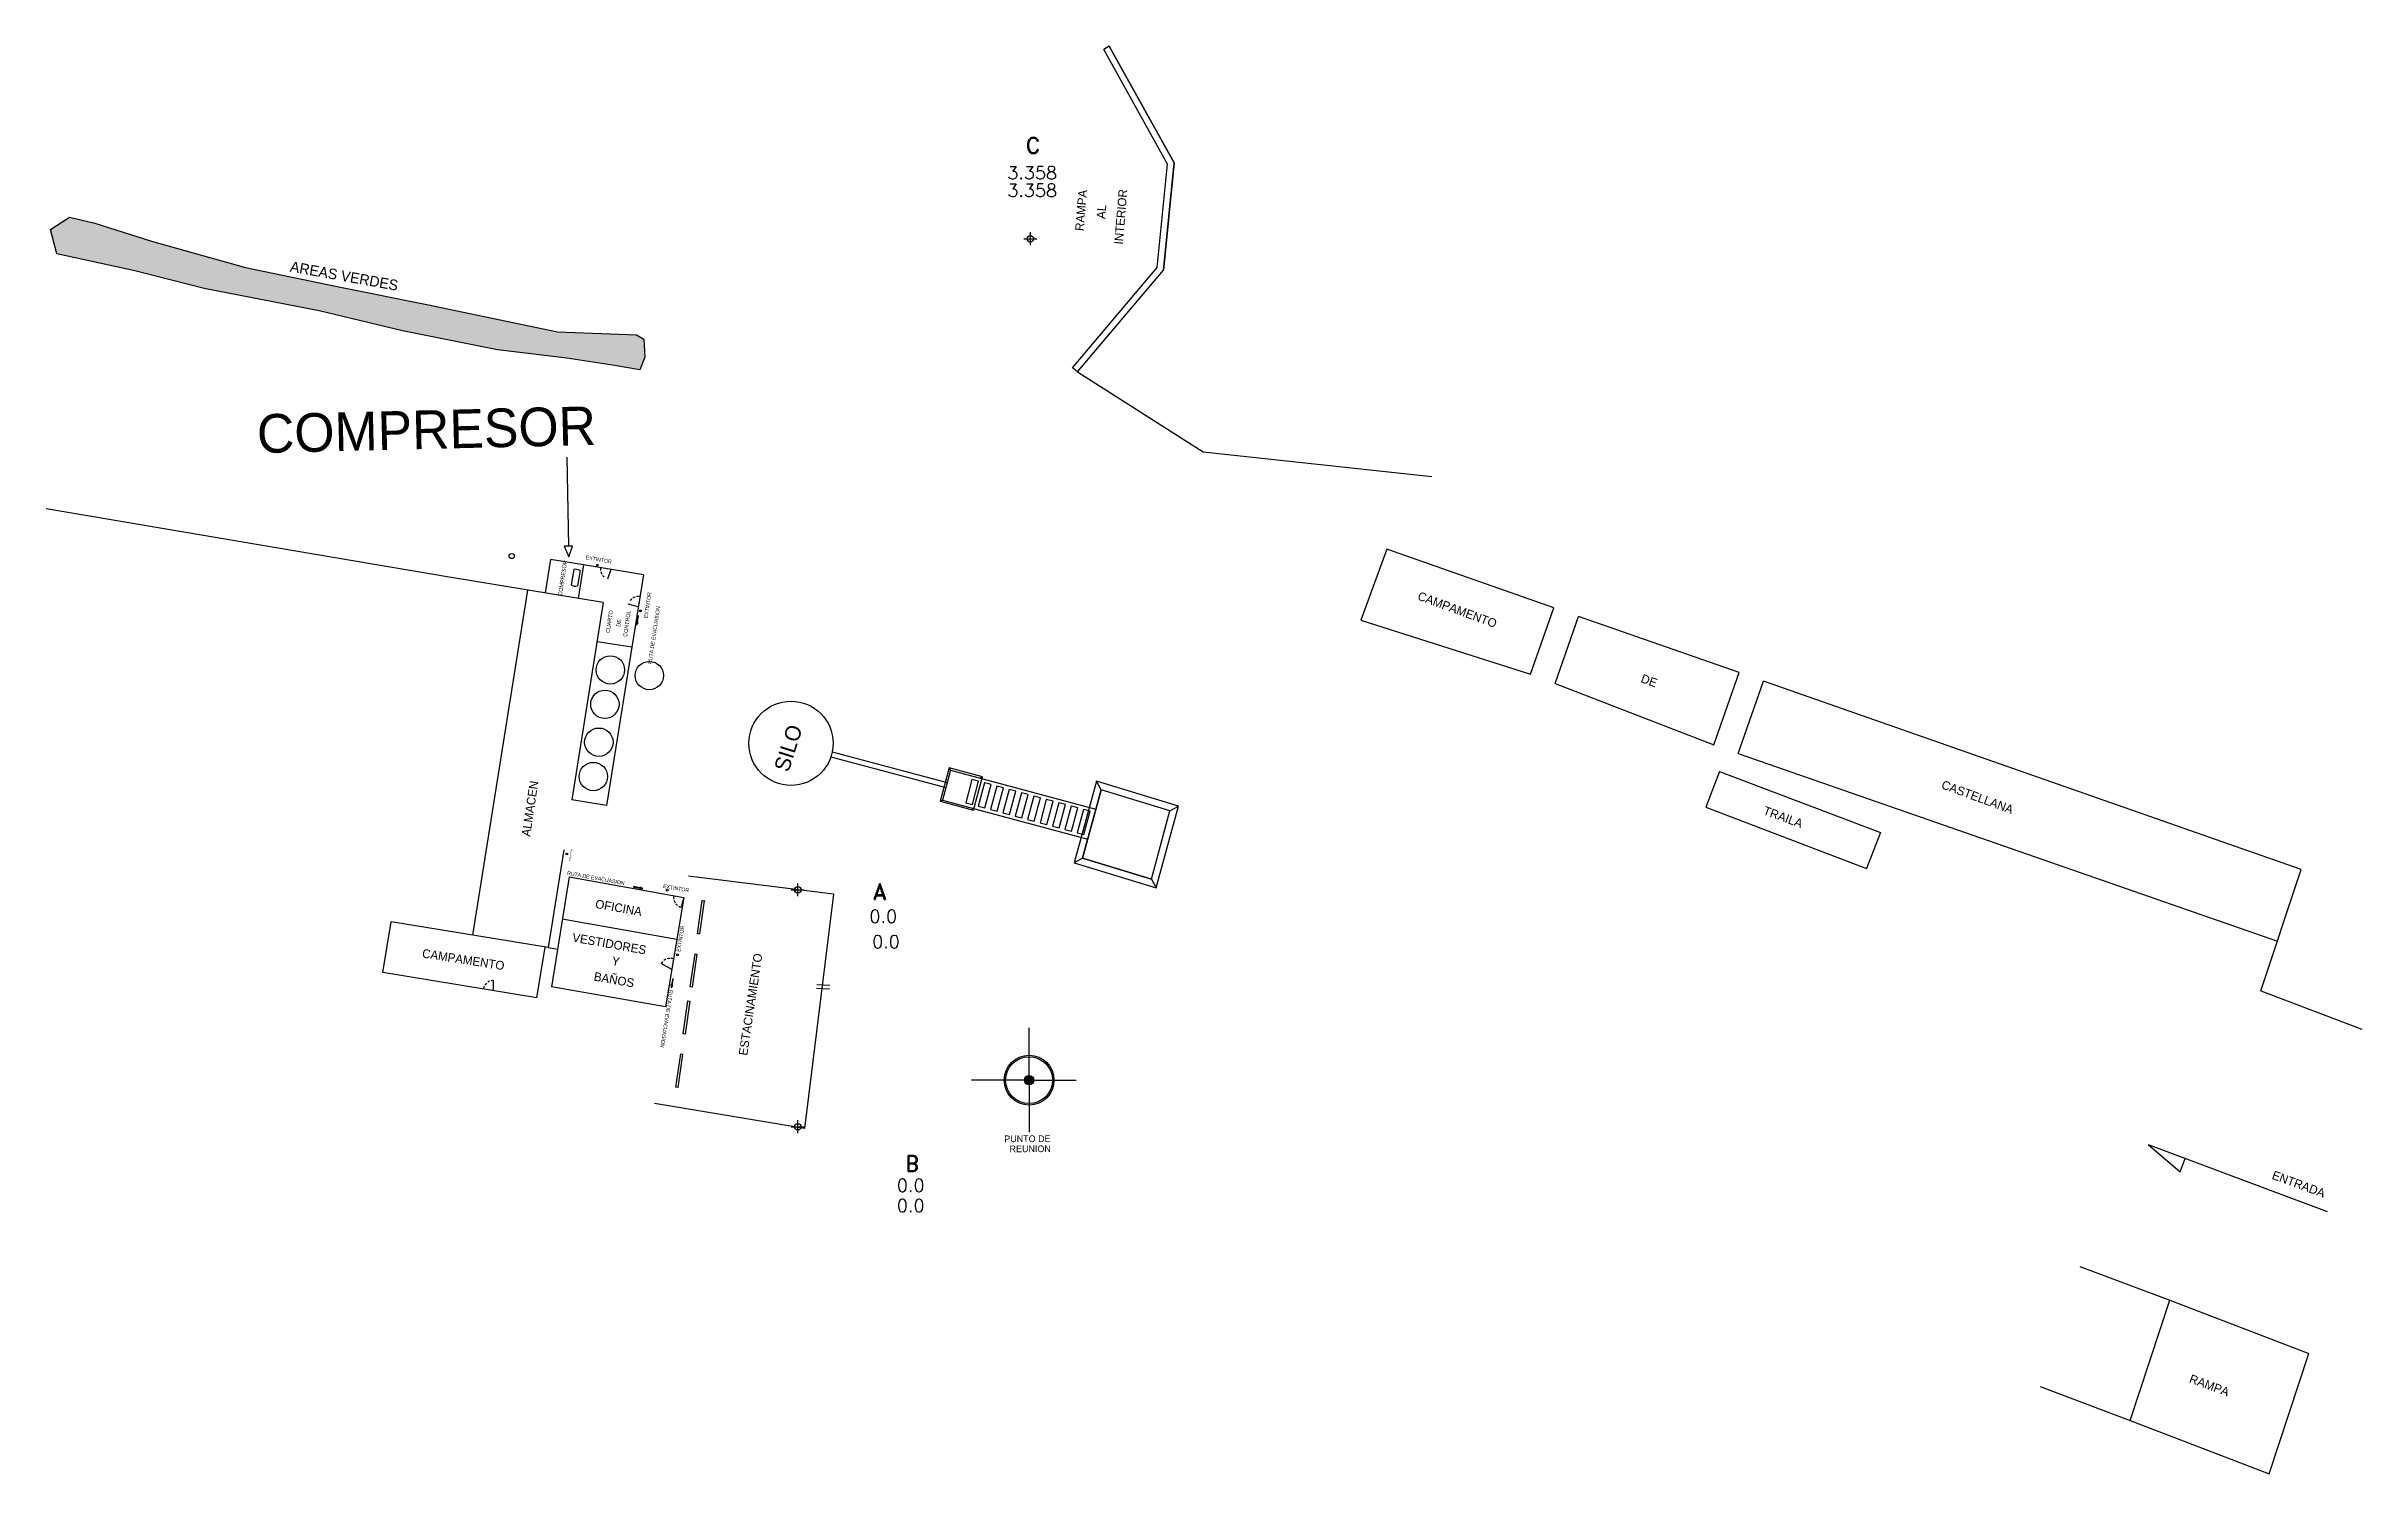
# Model space of a CAD drawing. Extents: x 3 to 13121, y 0 to 10397.
# Drawn here: x 12941.7 to 13121.3, y 9973.1 to 10083.8 of the extents above; entities that cross this region are included whole.
import ezdxf
from ezdxf.enums import TextEntityAlignment as Align

# ---------------------------------------------------------------- set-up
doc = ezdxf.new("R2010")
doc.units = 0
doc.header["$MEASUREMENT"] = 0
doc.header["$PDMODE"] = 34
doc.header["$PDSIZE"] = 0.5
for name, color, linetype in [('CAMPAMENTO-LEC', 6, 'Continuous'), ('MADERO-FICHA', 1, 'Continuous'), ('nom_dib', 7, 'Continuous')]:
    doc.layers.add(name, color=color, linetype=linetype)
doc.styles.add('ROMAND', font='romand', dxfattribs={"width": 0.7})
doc.styles.add('ROMANS', font='romans.shx', dxfattribs={"width": 1.65})

msp = doc.modelspace()

# ---------------------------------------------------------------- texts
at = {"layer": 'CAMPAMENTO-LEC', "color": 6, "linetype": 'Continuous', "char_height": 0.519728, "width": 8.8695399, "attachment_point": 1}
for s, insert, rotation in [('{\\H5.772x;COMPRESOR}', (12958.013, 10055.26816), 1.4055265), ('PUNTO DE', (13016.01695, 9999.31904), 0.1904313), ('REUNION', (13016.42689, 9998.5387), 0.1904313)]:
    msp.add_mtext(s, dxfattribs=dict(at, insert=insert, rotation=rotation))
at = {"layer": 'nom_dib', "color": 5, "linetype": 'Continuous', "attachment_point": 1}
for s, insert, char_height, width, rotation in [('RAMPA', (13021.50959, 10069.5423), 0.672403, 8.3869769, 85.2285527), ('INTERIOR', (13024.54191, 10068.49665), 0.672403, 8.3869769, 85.2285527), ('AL', (13023.17524, 10070.48124), 0.672403, 8.3869769, 85.2285527), ('COMPRESOR', (12981.4054, 10041.23846), 0.305218, 3.8070275, 81.4759745), ('CUARTO', (12985.10713, 10038.33646), 0.305218, 3.8070275, 81.4759745), ('CONTROL', (12986.45059, 10038.04618), 0.305218, 3.8070275, 81.4759745), ('CAMPAMENTO', (13048.25351, 10041.54536), 0.672403, 8.3869769, 339.8525487), ('DE', (12985.92409, 10038.8263), 0.305218, 3.8070275, 81.4759745), ('DE', (13065.57363, 10035.1437), 0.672403, 8.3869769, 339.8525487), ('SILO', (12998.13957, 10027.82016), 1.199857, 14.9659864, 72.5089966), ('ALMACEN', (12978.57333, 10022.58473), 0.672403, 8.3869769, 81.4759745), ('CASTELLANA', (13088.88462, 10026.90454), 0.672403, 8.3869769, 339.8525487), ('TRAILA', (13075.06411, 10024.88921), 0.672403, 8.3869769, 339.8525487), ('OFICINA', (12984.36753, 10017.64264), 0.672403, 8.3869769, 350.0155389), ('VESTIDORES', (12982.58324, 10015.03492), 0.672403, 8.3869769, 350.0155389), ('CAMPAMENTO', (12970.92873, 10013.80662), 0.672403, 8.3869769, 351.0785678), ('Y', (12985.652, 10013.2214), 0.6724, 8.3869769, 350.0155389), ('ESTACINAMIENTO', (12995.41132, 10005.58724), 0.672403, 8.3869769, 81.4759745), ('BAÑOS', (12984.26049, 10012.00912), 0.672403, 8.3869769, 350.0155389), ('ENTRADA', (13114.52601, 9996.60284), 0.672403, 8.3869769, 339.8525487), ('RAMPA', (13108.11109, 9980.80022), 0.672403, 8.3869769, 339.8525487)]:
    msp.add_mtext(s, dxfattribs=dict(at, insert=insert, char_height=char_height, width=width, rotation=rotation))
at = {"layer": 'nom_dib', "linetype": 'Continuous', "attachment_point": 1}
for s, insert, char_height, width, rotation in [('AREAS VERDES', (12960.71784, 10067.16593), 0.8146541, 17.4637177, 349.8456185), ('EXTINTOR', (12983.58219, 10044.33439), 0.291812, 3.6398138, 349.9673313), ('EXTINTOR', (12988.05644, 10039.48375), 0.291812, 3.6398138, 81.4759745), ('RUTA DE EVACUASION', (12988.37099, 10035.93582), 0.2918121, 6.2555685, 81.4759745), ('EXTINTOR', (12982.24804, 10020.6299), 0.134477, 1.6773523, 81.4759745), ('RUTA DE EVACUASION', (12982.13881, 10019.84483), 0.2918121, 6.2555685, 349.6565946), ('EXTINTOR', (12989.58877, 10018.8315), 0.291812, 3.6398138, 349.9266509), ('EXTINTOR', (12990.5965, 10013.60574), 0.291812, 3.6398138, 80.935204), ('RUTA DE EVACUASION', (12990.32327, 10010.59273), 0.2918121, 6.2555685, 261.1264111)]:
    msp.add_mtext(s, dxfattribs=dict(at, insert=insert, char_height=char_height, width=width, rotation=rotation))

# ---------------------------------------------------------------- blocks, each defined once
blk = doc.blocks.new('F2')
blk.add_point((0, 0))
at = {"style": 'ROMAND'}
for tag, height, p in [('NOMBRE', 1.25, (0.2, 6.62)), ('CIELO', 1, (0.14, 4.62)), ('PISO', 1, (0.14, 3.25))]:
    blk.add_attdef(tag, text='', height=height, dxfattribs=at).set_placement(p, align=Align.CENTER)
at = {"style": 'ROMANS', "flags": 1}
for tag, p in [('MINA', (-0.07, -3.26)), ('LOCALIZACION', (-0.07, -4.93)), ('ESTRUCTURA', (-0.07, -6.62)), ('NIVEL', (-0.07, -8.29)), ('OBRA', (-0.07, -10.12)), ('FECHA', (-0.07, -11.79)), ('ATRAS', (-0.07, -13.48)), ('TOPOGRAFO', (2.67, -15.3))]:
    blk.add_attdef(tag, text='', height=1.25, dxfattribs=at).set_placement(p, align=Align.CENTER)

# ---------------------------------------------------------------- hatches: boundary and pattern name
at = {"linetype": 'Continuous'}
h = msp.add_hatch(color=256, dxfattribs=at)
edge = h.paths.add_edge_path()
edge.add_arc((13017.94596, 10003.61261), 0.365, 0, 360)
at = {"layer": 'nom_dib', "linetype": 'Continuous'}
msp.add_hatch(color=3, dxfattribs=at).paths.add_polyline_path([(12987.49297, 10061.44021), (12988.06538, 10061.11334), (12988.14716, 10059.72414), (12987.73829, 10058.74353), (12985.77571, 10059.0704), (12982.09587, 10059.64242), (12976.69879, 10060.29616), (12969.33911, 10061.76708), (12962.87896, 10063.31972), (12953.96559, 10065.03579), (12948.56849, 10066.42499), (12942.51721, 10067.73247), (12942.02656, 10069.61198), (12943.4985, 10070.5926), (12945.46108, 10070.10229), (12949.87688, 10068.71309), (12957.15477, 10066.67015), (12964.26912, 10065.19923), (12971.21992, 10063.81003), (12981.35991, 10061.68537)])

# ---------------------------------------------------------------- linework, layer by layer
at = {"color": 5, "linetype": 'Continuous'}
msp.add_lwpolyline([(12982.08468, 10051.96628), (12982.21338, 10045.05596)], dxfattribs=at)
msp.add_lwpolyline([(12982.51631, 10045.05173), (12981.89076, 10045.06046), (12982.22963, 10044.21164), (12982.51631, 10045.05173)], close=True, dxfattribs=at)
at = {"color": 2, "linetype": 'Continuous'}
for points, elevation in [([(12985.50061, 10043.25037), (12985.24485, 10042.49236)], 2.32154), ([(12987.62829, 10040.34298), (12986.85433, 10040.54546)], 2.32154), ([(12991.16522, 10017.79646), (12990.94412, 10017.02762)], 2.69166), ([(12976.40895, 10010.55649), (12976.40682, 10011.35649)], 2.32005), ([(12990.22352, 10012.18767), (12989.40495, 10012.66981)], 3.26927)]:
    msp.add_lwpolyline(points, dxfattribs=dict(at, elevation=elevation))
at = {"linetype": 'Continuous'}
for points in [[(12987.65073, 10039.63184), (12987.6114, 10039.63911), (12987.52054, 10039.14743), (12987.47137, 10039.15652), (12987.50019, 10038.92729), (12987.60904, 10039.13108), (12987.55987, 10039.14016), (12987.65073, 10039.63184), (12987.6114, 10039.63911), (12987.6114, 10039.63911)], [(12987.26623, 10018.6349), (12987.25869, 10018.59561), (12987.74971, 10018.50132), (12987.74029, 10018.45222), (12987.96972, 10018.47944), (12987.76669, 10018.58971), (12987.75726, 10018.5406), (12987.26623, 10018.6349), (12987.25869, 10018.59561), (12987.25869, 10018.59561)], [(12990.33571, 10011.48535), (12990.29623, 10011.49183), (12990.21526, 10010.99843), (12990.16592, 10011.00652), (12990.19935, 10010.77792), (12990.30408, 10010.98385), (12990.25474, 10010.99195), (12990.33571, 10011.48535), (12990.29623, 10011.49183), (12990.29623, 10011.49183)]]:
    msp.add_lwpolyline(points, dxfattribs=at)
at = {"color": 3, "linetype": 'Continuous', "elevation": -0.20432}
for points in [[(13017.94596, 10003.61261), (13017.94596, 10007.68268)], [(13017.94596, 10003.61261), (13013.47675, 10003.61261)], [(13017.94596, 10003.61261), (13017.94596, 9999.57507)], [(13017.94596, 10003.61261), (13021.58997, 10003.61261)]]:
    msp.add_lwpolyline(points, dxfattribs=at)
at = {"linetype": 'Continuous'}
for centre, radius in [((12984.45169, 10043.57316), 0.07), ((12987.8067, 10040.02471), 0.07), ((12982.08196, 10021.16321), 0.07), ((12989.87557, 10018.3588), 0.07), ((12990.67977, 10013.33959), 0.07), ((13017.94596, 10003.61261, -0.20432), 0.365)]:
    msp.add_circle(centre, radius, dxfattribs=at)
at = {"color": 3, "linetype": 'Continuous'}
for radius in [1.93, 1.82]:
    msp.add_circle((13017.94596, 10003.61261, -0.20432), radius, dxfattribs=at)
at = {"color": 1, "linetype": 'Continuous'}
for centre, start, end in [((12985.50061, 10043.25037, 2.32154), 170.9269491, 186.7105232), ((12985.50061, 10043.25037, 2.32154), 193.7012167, 208.3591645), ((12985.50061, 10043.25037, 2.32154), 216.4837032, 228.2829085), ((12987.62829, 10040.34298, 2.32154), 130.4680354, 142.2672406), ((12987.62829, 10040.34298, 2.32154), 107.6855489, 122.3434967), ((12987.62829, 10040.34298, 2.32154), 84.9112813, 100.6948554), ((12991.16522, 10017.79646, 2.69166), 173.5278767, 189.3114508), ((12991.16522, 10017.79646, 2.69166), 196.3021443, 210.9600921), ((12991.16522, 10017.79646, 2.69166), 219.0846308, 230.883836), ((12991.16522, 10017.79646, 2.69166), 240.1472386, 253.9556615), ((12990.09427, 10012.2638, 3.26927), 114.6309914, 126.4301967), ((12990.09427, 10012.2638, 3.26927), 91.8485049, 106.5064527), ((12990.09427, 10012.2638, 3.26927), 69.0742373, 84.8578114), ((12976.40895, 10010.55649, 2.32005), 133.1480498, 147.8059976), ((12976.40895, 10010.55649, 2.32005), 113.2243059, 125.0235111), ((12976.40895, 10010.55649, 2.32005), 90.1524804, 103.9609034), ((12990.09427, 10012.2638, 3.26927), 135.6935992, 149.5020221), ((12976.40895, 10010.55649, 2.32005), 154.7966912, 170.5802652)]:
    msp.add_arc(centre, 0.8, start, end, dxfattribs=at)
at = {"layer": 'nom_dib', "color": 5, "linetype": 'Continuous'}
for points in [[(13021.30523, 10058.89291), (13027.8892, 10066.67908), (13028.67293, 10074.6822), (13023.73472, 10083.57935), (13023.73472, 10083.57935)], [(12982.61681, 10043.23366), (12982.42227, 10042.04953)], [(12983.1102, 10043.1526), (12982.91566, 10041.96847)], [(13002.67553, 10029.10148), (13011.58179, 10026.70781)], [(13002.57109, 10028.7129), (13011.47736, 10026.31923)], [(13011.84288, 10027.67925), (13011.21627, 10025.34778)], [(13011.84288, 10027.67925), (13011.74817, 10027.84359)], [(13011.84288, 10027.67925), (13023.12965, 10024.64578)], [(13014.3387, 10027.14735), (13014.17436, 10027.05264)], [(13011.21627, 10025.34778), (13011.05193, 10025.25306)], [(13011.21627, 10025.34778), (13022.50304, 10022.3143)], [(13013.64246, 10024.55682), (13013.54774, 10024.72116)], [(12992.59235, 10017.55103), (12992.7408, 10017.52952), (12992.36803, 10014.95638), (12992.21958, 10014.97789), (12992.59235, 10017.55103)], [(12992.60733, 10017.55004), (12992.80701, 10017.5388)], [(12992.03028, 10013.42129), (12992.17873, 10013.39978), (12991.80596, 10010.82665), (12991.65751, 10010.84815), (12992.03028, 10013.42129)], [(12991.48086, 10009.77597), (12991.62931, 10009.75446), (12991.25654, 10007.18132), (12991.10809, 10007.20283), (12991.48086, 10009.77597)], [(13001.46093, 10010.74641), (13002.45917, 10010.68707)], [(13001.47873, 10011.04588), (13002.47697, 10010.98654)], [(12990.91879, 10005.64623), (12991.06724, 10005.62472), (12990.69447, 10003.05159), (12990.54602, 10003.07309), (12990.91879, 10005.64623)], [(13118.66846, 9993.3873), (13104.78198, 9998.59114), (13107.23253, 9996.4994), (13107.61811, 9997.52833)]]:
    msp.add_lwpolyline(points, dxfattribs=at)
for points, elevation in [([(13021.68703, 10058.57006), (13028.37163, 10066.47524), (13029.18574, 10074.78858), (13024.1617, 10083.84036), (13024.1617, 10083.84036)], 1.23751), ([(13024.1617, 10083.84036), (13023.73472, 10083.57935)], 1.23751), ([(13024.1617, 10083.84036), (13029.18574, 10074.78858)], 4.97895), ([(13029.18574, 10074.78858), (13028.37163, 10066.47524)], 4.97895), ([(13021.68703, 10058.57006), (13028.37163, 10066.47524)], 1.23751), ([(13021.68703, 10058.57006), (13021.30523, 10058.89291)], 1.23751), ([(13021.68703, 10058.57006), (13031.45182, 10052.35864), (13049.17666, 10050.4465)], 1.23751), ([(12980.82602, 10044.02508), (12980.39382, 10041.41722)], 2.32154), ([(12983.39103, 10043.59999), (12980.82602, 10044.02508)], 2.32154), ([(12983.39103, 10043.59999), (12982.95883, 10040.99212)], 2.32154), ([(12988.02779, 10042.83154), (12983.39103, 10043.59999)], 2.32154), ([(13045.68822, 10044.80808), (13043.66757, 10039.30198)], 0.14465), ([(13058.64391, 10040.27095), (13045.68822, 10044.80808)], -0.44725), ([(12984.91125, 10040.66855), (12972.96018, 10042.64918)], 3.49995), ([(12988.02779, 10042.83154), (12987.12439, 10037.20412)], 2.32154), ([(12979.02893, 10041.64342), (12974.76305, 10014.8601)], 5.88215), ([(12984.91125, 10040.66855), (12982.47373, 10025.36457)], 3.49995), ([(13056.84069, 10035.1219), (13058.64391, 10040.27095)], 1.30505), ([(13043.66757, 10039.30198), (13056.84069, 10035.1219)], 1.30505), ([(13058.74172, 10034.38981), (13060.56563, 10039.59796)], 1.30505), ([(13073.01788, 10035.23713), (13060.56563, 10039.59796)], -0.44725), ([(12987.12439, 10037.20412), (12984.42787, 10037.63361)], 2.32154), ([(12987.12439, 10037.20412), (12985.17025, 10024.93508)], 2.32154), ([(13071.05988, 10029.64609), (13073.01788, 10035.23713)], 1.30505), ([(13072.94092, 10028.95424), (13074.90925, 10034.57477)], -0.48787), ([(13116.62583, 10019.96547), (13074.90925, 10034.57477)], -0.44725), ([(13058.74172, 10034.38981), (13071.05988, 10029.64609)], 1.30505), ([(13071.51141, 10027.57444), (13070.42987, 10024.79114)], 0.41066), ([(13071.51141, 10027.57444), (13083.97516, 10022.82863)], 0.41066), ([(13072.94092, 10028.95424), (13114.77562, 10014.40008)], -0.48787), ([(13022.09888, 10020.82944), (13023.53381, 10026.13065)], 2.06324), ([(13023.53381, 10026.13065), (13023.16068, 10026.80551)], 2.06324), ([(12985.17025, 10024.93508), (12982.47373, 10025.36457)], 3.49995), ([(13027.43371, 10019.20058), (13028.86864, 10024.50179)], 2.0282), ([(13028.86864, 10024.50179), (13029.52226, 10024.86316)], 2.0282), ([(13070.42987, 10024.79114), (13082.89362, 10020.04533)], 0.41066), ([(13083.97516, 10022.82863), (13082.89362, 10020.04533)], 0.41066), ([(12981.85479, 10021.47855), (12980.64744, 10013.89826)], 3.49995), ([(13022.09888, 10020.82944), (13021.44526, 10020.46806)], 2.06324), ([(13027.43371, 10019.20058), (13022.09888, 10020.82944)], 2.06324), ([(12982.27909, 10019.38481), (12980.90477, 10010.85569)], 2.69166), ([(12982.27909, 10019.38481), (12991.16522, 10017.79646)], 2.69166), ([(13002.76497, 10018.05056), (12991.53637, 10019.43371)], 0.24328), ([(13027.43371, 10019.20058), (13027.80684, 10018.52571)], 2.0282), ([(13113.49501, 10010.54804), (13116.62583, 10019.96547)], -0.44725), ([(12991.16522, 10017.79646), (12989.73749, 10009.29288)], 3.26927), ([(13002.76497, 10018.05056), (13000.52417, 9999.85934)], 0.24328), ([(12967.81374, 10011.96143), (12968.45606, 10015.89102)], 5.03069), ([(12980.64744, 10013.89826), (12968.45606, 10015.89102)], 5.03069), ([(12981.73284, 10016.13132), (12990.61897, 10014.54297)], 3.26927), ([(12979.75442, 10010.00965), (12980.39674, 10013.93924)], 2.32005), ([(12980.64744, 10013.89826), (12981.37611, 10013.78085)], 3.49995), ([(12979.75442, 10010.00965), (12967.81374, 10011.96143)], 2.32005), ([(12989.73749, 10009.29288), (12980.90477, 10010.85569)], 3.26927), ([(13113.49501, 10010.54804), (13121.31358, 10007.57985)], -0.41196), ([(13000.52417, 9999.85934), (12988.8996, 10001.80805)], 0.24328), ([(13099.44938, 9989.1641), (13106.43418, 9986.53572)], -1.87377), ([(13103.35233, 9977.20769), (13106.43418, 9986.53572)], -0.89795), ([(13106.43418, 9986.53572), (13117.20709, 9982.40078)], -0.89795), ([(13114.12525, 9973.07276), (13117.20709, 9982.40078)], -0.87665), ([(13096.36754, 9979.83608), (13103.35233, 9977.20769)], -1.87377), ([(13103.35233, 9977.20769), (13114.12525, 9973.07276)], -0.89795)]:
    msp.add_lwpolyline(points, dxfattribs=dict(at, elevation=elevation))
for points in [[(12987.49297, 10061.44021), (12988.06538, 10061.11334), (12988.14716, 10059.72414), (12987.73829, 10058.74353), (12985.77571, 10059.0704), (12982.09587, 10059.64242), (12976.69879, 10060.29616), (12969.33911, 10061.76708), (12962.87896, 10063.31972), (12953.96559, 10065.03579), (12948.56849, 10066.42499), (12942.51721, 10067.73247), (12942.02656, 10069.61198), (12943.4985, 10070.5926), (12945.46108, 10070.10229), (12949.87688, 10068.71309), (12957.15477, 10066.67015), (12964.26912, 10065.19923), (12971.21992, 10063.81003), (12981.35991, 10061.68537)], [(13011.74817, 10027.84359), (13011.05193, 10025.25306), (13013.64246, 10024.55682), (13014.3387, 10027.14735)], [(13013.02458, 10025.13953), (13013.54269, 10025.00028), (13014.03006, 10026.81366), (13013.51195, 10026.9529)], [(13013.98612, 10024.88111), (13014.50422, 10024.74186), (13014.99159, 10026.55523), (13014.47349, 10026.69448)], [(13014.94765, 10024.62268), (13015.46576, 10024.48343), (13015.95313, 10026.2968), (13015.43502, 10026.43605)], [(13015.90919, 10024.36426), (13016.42729, 10024.22501), (13016.91466, 10026.03838), (13016.39656, 10026.17763)], [(13016.87072, 10024.10583), (13017.38883, 10023.96658), (13017.8762, 10025.77995), (13017.35809, 10025.9192)], [(13017.83226, 10023.84741), (13018.35036, 10023.70816), (13018.83773, 10025.52153), (13018.31963, 10025.66078)], [(13023.16068, 10026.80551), (13021.44526, 10020.46806), (13027.80684, 10018.52571), (13029.52226, 10024.86316)], [(13018.79379, 10023.58898), (13019.3119, 10023.44973), (13019.79927, 10025.2631), (13019.28116, 10025.40235)], [(13019.75533, 10023.33055), (13020.27343, 10023.19131), (13020.7608, 10025.00468), (13020.24269, 10025.14392)], [(13020.71686, 10023.07213), (13021.23497, 10022.93288), (13021.72234, 10024.74625), (13021.20423, 10024.8855)], [(13021.6784, 10022.8137), (13022.1965, 10022.67445), (13022.68387, 10024.48783), (13022.16576, 10024.62707)]]:
    msp.add_lwpolyline(points, close=True, dxfattribs=at)
at = {"layer": 'nom_dib', "linetype": 'Continuous', "elevation": 3.49995}
msp.add_lwpolyline([(12972.96018, 10042.64918), (12941.70951, 10047.94632)], dxfattribs=at)
at = {"layer": 'nom_dib', "color": 5, "linetype": 'Continuous', "elevation": 2.06324}
msp.add_lwpolyline([(13023.53381, 10026.13065), (13022.09888, 10020.82944), (13027.43371, 10019.20058), (13028.86864, 10024.50179)], close=True, dxfattribs=at)
at = {"layer": 'nom_dib', "color": 5, "linetype": 'Continuous'}
for centre, radius in [((12977.80771, 10044.2805), 0.2), ((12985.46215, 10035.44756, 2.32154), 1.1), ((12988.48542, 10035.00919, 2.32154), 1.1), ((12985.03743, 10032.78098, 2.32154), 1.1), ((12999.47549, 10029.75321), 3.26573), ((12984.56881, 10029.83873, 2.32154), 1.1), ((12984.14409, 10027.17216, 2.32154), 1.1)]:
    msp.add_circle(centre, radius, dxfattribs=at)
for centre, start, end in [((12982.75326, 10042.52212), 234.5598975, 286.3471108), ((12982.7792, 10042.68001), 54.5598975, 106.3471108)]:
    msp.add_arc(centre, 0.57697, start, end, dxfattribs=at)

# ---------------------------------------------------------------- block references
at = {"layer": 'MADERO-FICHA', "color": 5, "linetype": 'Continuous'}
msp.add_blockref('F2', (13018.04395, 10068.90465, 3.35816), dxfattribs=at).add_auto_attribs({'NOMBRE': 'C', 'CIELO': '3.358', 'PISO': '3.358'})
ref = msp.add_blockref('F2', (13000, 10018.38), dxfattribs=at)
ref.add_attrib('NOMBRE', 'A', dxfattribs={"layer": '0', "height": 1.25, "style": 'ROMAND'}).set_placement((13006.36523, 10017.62799), align=Align.CENTER)
ref.add_attrib('CIELO', '0.0', dxfattribs={"layer": '0', "height": 1, "style": 'ROMAND'}).set_placement((13006.63172, 10015.81787), align=Align.CENTER)
ref.add_attrib('PISO', '0.0', dxfattribs={"layer": '0', "height": 1, "style": 'ROMAND'}).set_placement((13006.84503, 10013.84805), align=Align.CENTER)
ref = msp.add_blockref('F2', (13000, 10000), dxfattribs=at)
ref.add_attrib('NOMBRE', 'B', dxfattribs={"layer": '0', "height": 1.25, "style": 'ROMAND'}).set_placement((13008.87512, 9996.5126), align=Align.CENTER)
ref.add_attrib('CIELO', '0.0', dxfattribs={"layer": '0', "height": 1, "style": 'ROMAND'}).set_placement((13008.76332, 9994.94858), align=Align.CENTER)
ref.add_attrib('PISO', '0.0', dxfattribs={"layer": '0', "height": 1, "style": 'ROMAND'}).set_placement((13008.76332, 9993.38456), align=Align.CENTER)

msp.set_redraw_order([(e.dxf.handle, doc.entitydb.next_handle()) for e in msp.query("TEXT MTEXT ATTDEF DIMENSION ARC_DIMENSION")])  # texts and dimensions are drawn at this point

doc.saveas('drawing.dxf')
